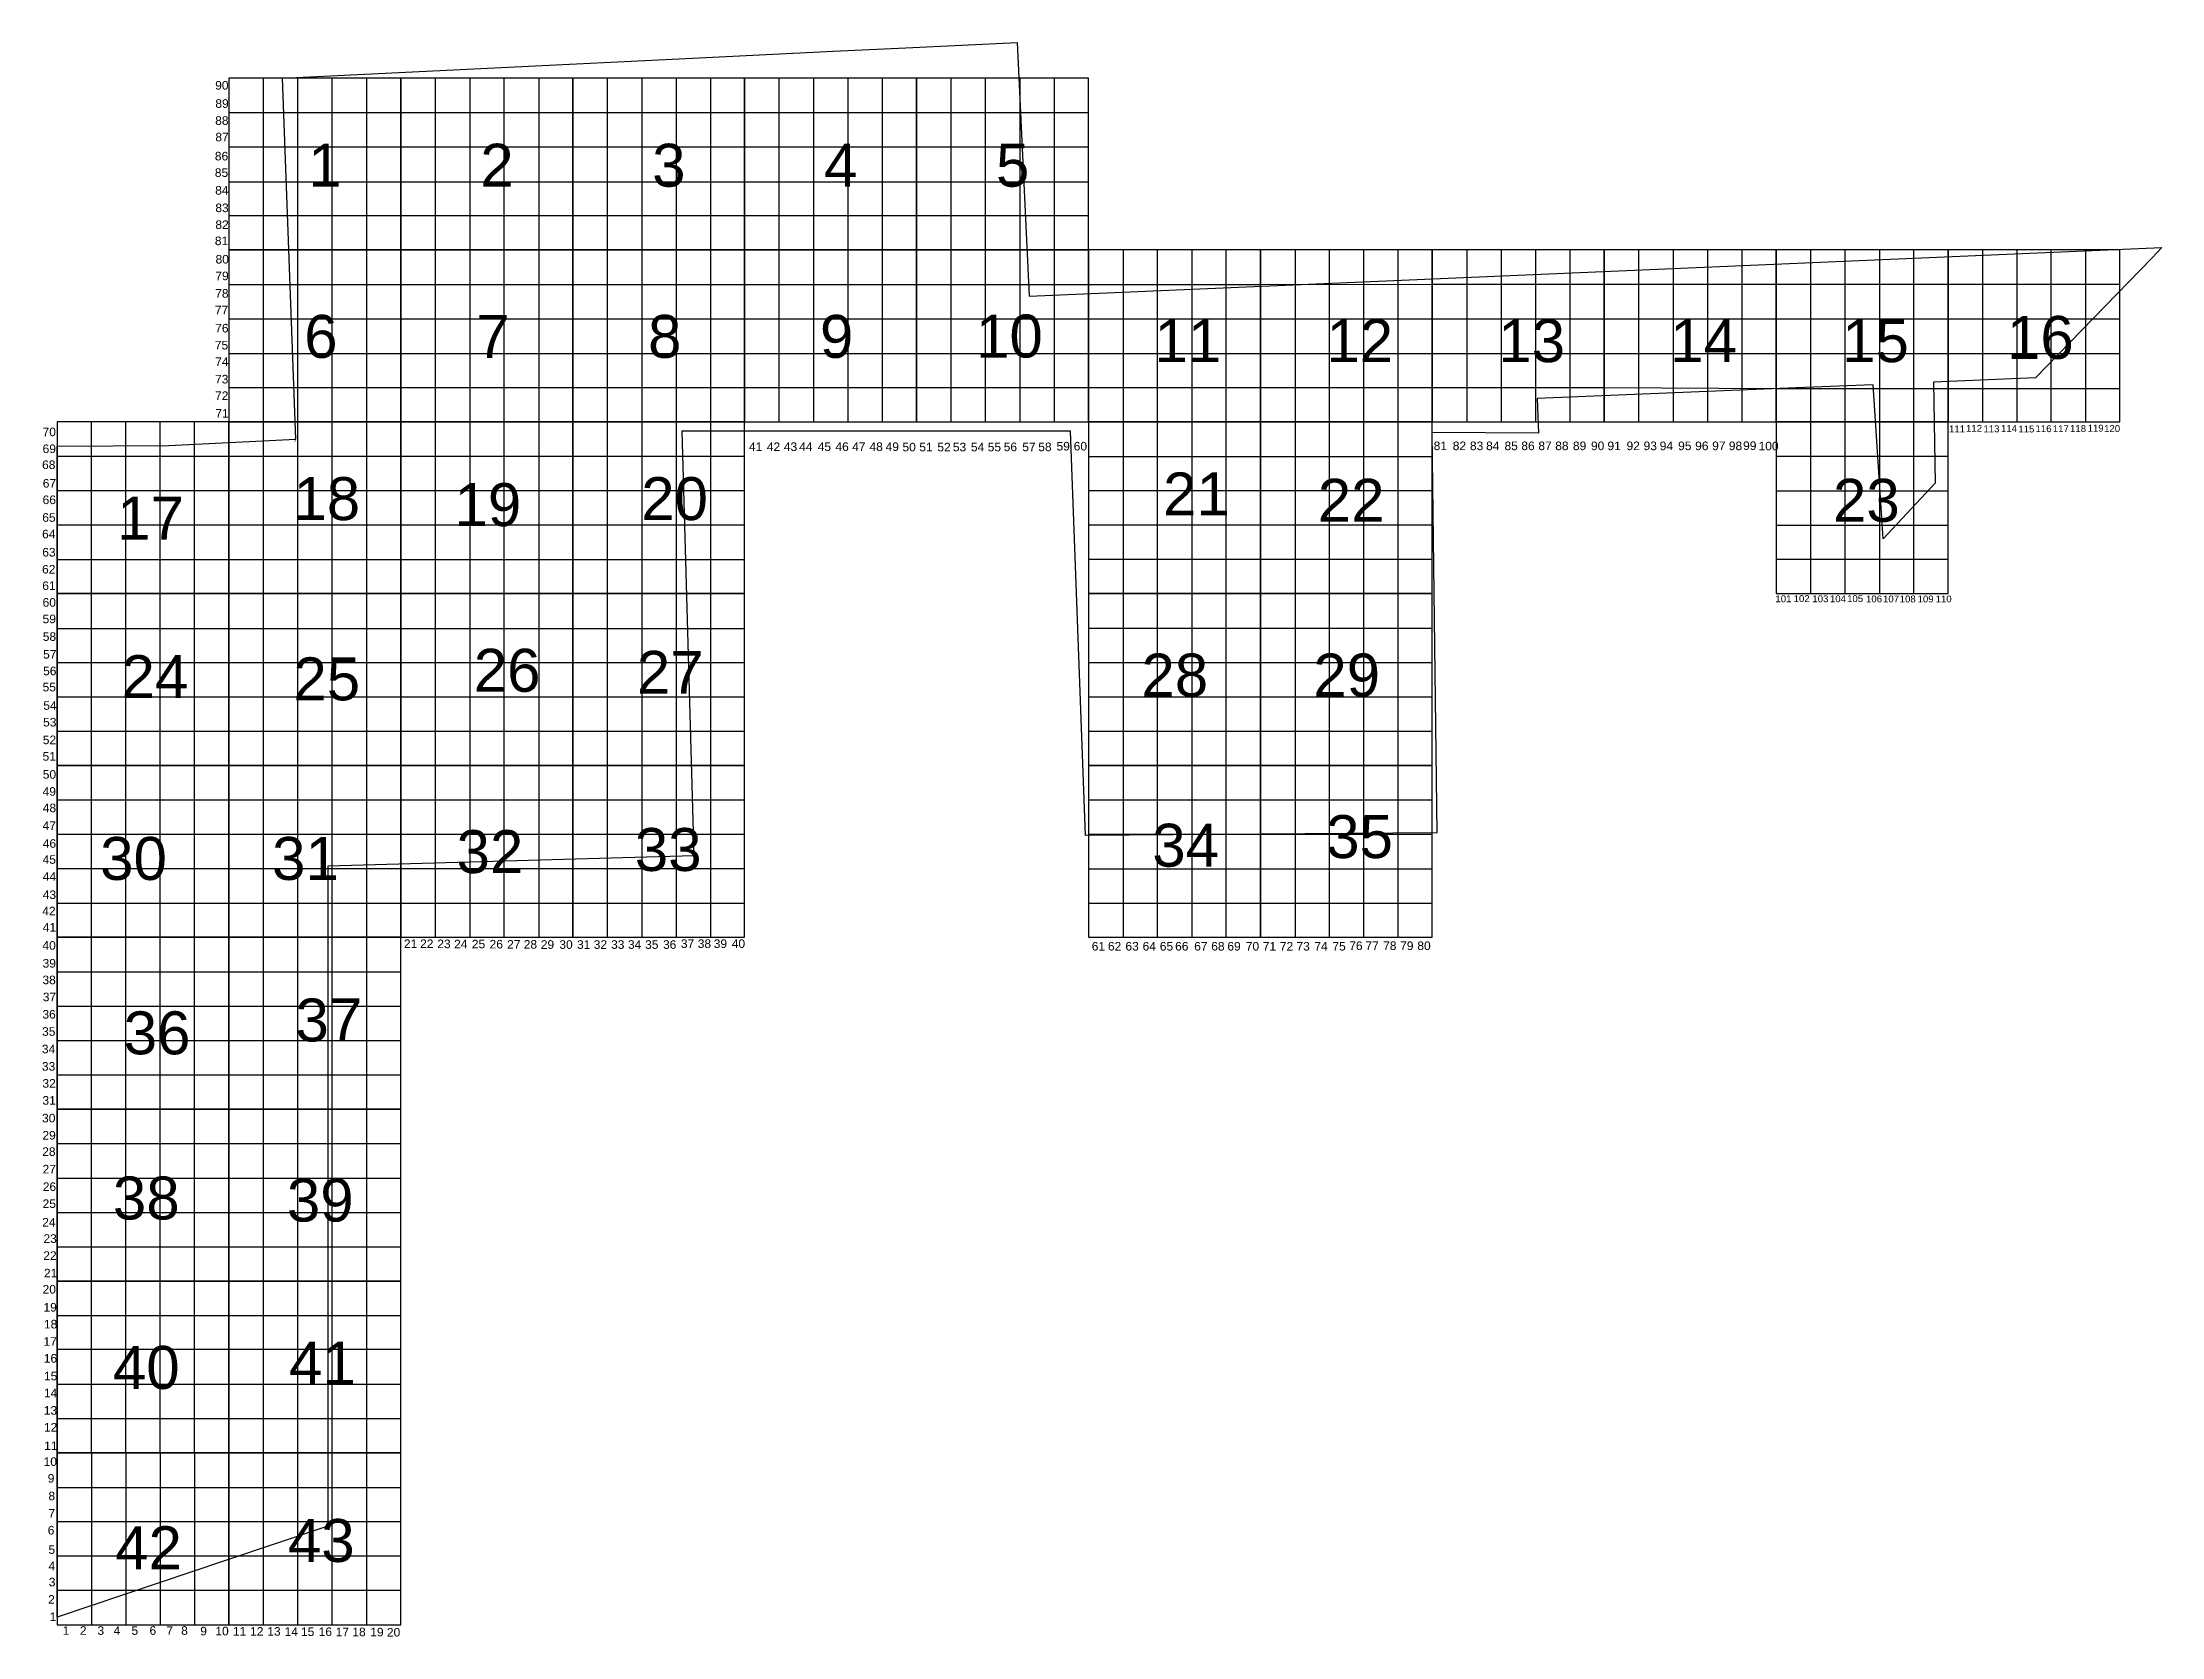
# Model space of a CAD drawing. Header units: millimetres. Extents: x 95068 to 95447, y 630888 to 631017.
# Drawn here: x 95324.1 to 95447.4, y 630924.3 to 631017.1 of the extents above; entities that cross this region are included whole.
import ezdxf
from ezdxf.enums import TextEntityAlignment as Align

# ---------------------------------------------------------------- set-up
doc = ezdxf.new("R2010")
doc.units = ezdxf.units.MM
doc.layers.add('Номер', color=5, linetype='Continuous', true_color=0x0000ff)
doc.layers.add('Сетка квадратов', color=7, linetype='Continuous')
doc.styles.add('ESKD1', font='eskd1.shx', dxfattribs={"oblique": 15, "height": 0.3})
doc.styles.get("Standard").update_dxf_attribs({"font": 'arial.ttf'})

msp = doc.modelspace()

# ---------------------------------------------------------------- texts
at = {"color": 5, "char_height": 2.5, "attachment_point": 1}
for s, insert in [('1', (95339.62, 631011.18)), ('2', (95349.62, 631011.18)), ('3', (95359.62, 631011.18)), ('4', (95369.62, 631011.18)), ('5', (95379.62, 631011.18)), ('6', (95339.38, 631001.22)), ('7', (95349.38, 631001.22)), ('8', (95359.38, 631001.22)), ('9', (95369.38, 631001.22)), ('10', (95378.46, 631001.24)), ('11', (95388.84, 631000.97)), ('12', (95398.84, 631000.97)), ('13', (95408.84, 631000.97)), ('14', (95418.84, 631000.97)), ('15', (95428.84, 631000.97)), ('16', (95438.43, 631001.16)), ('21', (95389.34, 630992.05)), ('18', (95338.75, 630991.78)), ('19', (95348.12, 630991.43)), ('20', (95358.98, 630991.78)), ('22', (95398.34, 630991.68)), ('23', (95428.31, 630991.68)), ('17', (95328.5, 630990.65)), ('24', (95328.75, 630981.42)), ('25', (95338.75, 630981.29)), ('26', (95349.24, 630981.79)), ('27', (95358.73, 630981.67)), ('28', (95388.08, 630981.51)), ('29', (95398.08, 630981.51)), ('32', (95348.24, 630971.24)), ('33', (95358.61, 630971.36)), ('34', (95388.71, 630971.61)), ('35', (95398.83, 630972.11)), ('30', (95327.51, 630970.84)), ('31', (95337.51, 630970.84)), ('37', (95338.87, 630961.44)), ('36', (95328.88, 630960.69)), ('38', (95328.25, 630951.08)), ('39', (95338.37, 630950.96)), ('41', (95338.5, 630941.47)), ('40', (95328.25, 630941.22)), ('42', (95328.38, 630930.73)), ('43', (95338.43, 630931.15))]:
    msp.add_mtext_dynamic_manual_height_columns(s, width=2.3814, gutter_width=12.5, heights=[0], dxfattribs=dict(at, insert=insert))
at = {"layer": 'Номер', "color": 5, "style": 'ESKD1', "oblique": 15}
msp.add_text('1', height=0.3, dxfattribs=at).set_placement((95338.81, 630993.96), align=Align.MIDDLE)
at = {"layer": 'Сетка квадратов', "attachment_point": 1}
for s, width, gutter_width, insert, char_height in [('90', 0.6709, 12.58, (95334.2, 631014.83, 308.78), 0.5), ('89', 0.6709, 12.58, (95334.21, 631013.77, 308.78), 0.5), ('88', 0.6709, 12.58, (95334.2, 631012.78, 308.78), 0.5), ('87', 0.6709, 12.58, (95334.21, 631011.82, 308.78), 0.5), ('86', 0.6709, 12.58, (95334.18, 631010.71, 308.78), 0.5), ('85', 0.6709, 12.58, (95334.18, 631009.75, 308.78), 0.5), ('84', 0.6709, 12.58, (95334.2, 631008.72, 308.78), 0.5), ('83', 0.6709, 12.58, (95334.21, 631007.7, 308.78), 0.5), ('81', 0.6709, 12.58, (95334.18, 631005.78, 308.78), 0.5), ('82', 0.6709, 12.58, (95334.21, 631006.72, 308.78), 0.5), ('80', 0.6709, 12.58, (95334.22, 631004.71, 308.78), 0.5), ('79', 0.6709, 12.58, (95334.21, 631003.74, 308.78), 0.5), ('78', 0.6709, 12.58, (95334.2, 631002.72, 308.78), 0.5), ('77', 0.6709, 12.58, (95334.18, 631001.75, 308.78), 0.5), ('76', 0.6709, 12.58, (95334.2, 631000.7, 308.78), 0.5), ('75', 0.6709, 12.58, (95334.18, 630999.71, 308.78), 0.5), ('74', 0.6709, 12.58, (95334.2, 630998.75, 308.78), 0.5), ('73', 0.6709, 12.58, (95334.19, 630997.73, 308.78), 0.5), ('72', 0.6709, 12.58, (95334.19, 630996.77, 308.78), 0.5), ('71', 0.6709, 12.58, (95334.21, 630995.74, 308.78), 0.5), ('70', 0.6709, 12.58, (95324.16, 630994.66, 308.78), 0.5), ('111', 0.6709, 12.58, (95435.06, 630994.79), 0.4), ('112', 0.6709, 12.58, (95436.05, 630994.82), 0.4), ('113', 0.6709, 12.58, (95437.06, 630994.79), 0.4), ('114', 0.6709, 12.58, (95438.08, 630994.81), 0.4), ('115', 0.6709, 12.58, (95439.09, 630994.78), 0.4), ('116', 0.6709, 12.58, (95440.09, 630994.8), 0.4), ('117', 0.6709, 12.58, (95441.1, 630994.8), 0.4), ('118', 0.6709, 12.58, (95442.1, 630994.81), 0.4), ('119', 0.6709, 12.58, (95443.12, 630994.83), 0.4), ('120', 0.6709, 12.58, (95444.08, 630994.81), 0.4), ('69', 0.6709, 12.58, (95324.16, 630993.68, 308.78), 0.5), ('41', 0.6709, 12.58, (95365.25, 630993.8), 0.5), ('42', 0.6709, 12.58, (95366.29, 630993.8), 0.5), ('43', 0.6709, 12.58, (95367.28, 630993.8), 0.5), ('44', 0.6709, 12.58, (95368.17, 630993.8), 0.5), ('45', 0.6709, 12.58, (95369.25, 630993.8), 0.5), ('46', 0.6709, 12.58, (95370.28, 630993.8), 0.5), ('47', 0.6709, 12.58, (95371.25, 630993.8), 0.5), ('48', 0.6709, 12.58, (95372.26, 630993.8), 0.5), ('49', 0.6709, 12.58, (95373.2, 630993.8), 0.5), ('50', 0.6709, 12.58, (95374.18, 630993.78), 0.5), ('51', 0.6709, 12.58, (95375.16, 630993.78), 0.5), ('52', 0.6709, 12.58, (95376.21, 630993.78), 0.5), ('53', 0.6709, 12.58, (95377.11, 630993.78), 0.5), ('54', 0.6709, 12.58, (95378.16, 630993.78), 0.5), ('55', 0.6709, 12.58, (95379.14, 630993.78), 0.5), ('56', 0.6709, 12.58, (95380.07, 630993.79), 0.5), ('57', 0.6709, 12.58, (95381.15, 630993.79), 0.5), ('58', 0.6709, 12.58, (95382.08, 630993.79), 0.5), ('59', 0.6709, 12.58, (95383.14, 630993.83), 0.5), ('60', 0.6709, 12.58, (95384.14, 630993.83), 0.5), ('81', 0.6709, 12.58, (95405.08, 630993.85), 0.5), ('82', 0.6709, 12.58, (95406.19, 630993.85), 0.5), ('83', 0.6709, 12.58, (95407.19, 630993.85), 0.5), ('84', 0.6709, 12.58, (95408.13, 630993.85), 0.5), ('85', 0.6709, 12.58, (95409.2, 630993.85), 0.5), ('86', 0.6709, 12.58, (95410.18, 630993.85), 0.5), ('87', 0.6709, 12.58, (95411.17, 630993.85), 0.5), ('88', 0.6709, 12.58, (95412.15, 630993.85), 0.5), ('89', 0.6709, 12.58, (95413.18, 630993.85), 0.5), ('90', 0.6709, 12.58, (95414.23, 630993.85), 0.5), ('91', 0.6709, 12.58, (95415.19, 630993.85), 0.5), ('92', 0.6709, 12.58, (95416.3, 630993.85), 0.5), ('93', 0.6709, 12.58, (95417.29, 630993.85), 0.5), ('94', 0.6709, 12.58, (95418.23, 630993.85), 0.5), ('95', 0.6709, 12.58, (95419.3, 630993.85), 0.5), ('96', 0.6709, 12.58, (95420.29, 630993.85), 0.5), ('97', 0.6709, 12.58, (95421.28, 630993.85), 0.5), ('98', 0.6709, 12.58, (95422.25, 630993.85), 0.5), ('99', 0.6709, 12.58, (95423.08, 630993.86), 0.5), ('100', 0.6709, 12.58, (95423.98, 630993.84), 0.5), ('68', 0.6709, 12.58, (95324.13, 630992.75, 308.78), 0.5), ('67', 0.6709, 12.58, (95324.17, 630991.67, 308.78), 0.5), ('65', 0.6709, 12.58, (95324.14, 630989.68, 308.78), 0.5), ('66', 0.6709, 12.58, (95324.16, 630990.71, 308.78), 0.5), ('64', 0.6709, 12.58, (95324.13, 630988.72, 308.78), 0.5), ('63', 0.6709, 12.58, (95324.14, 630987.66, 308.78), 0.5), ('62', 0.6709, 12.58, (95324.13, 630986.67, 308.78), 0.5), ('61', 0.6709, 12.58, (95324.14, 630985.71, 308.78), 0.5), ('60', 0.6709, 12.58, (95324.16, 630984.74, 308.78), 0.5), ('101', 0.6709, 12.58, (95424.96, 630984.9), 0.4), ('102', 0.6709, 12.58, (95426.02, 630984.91), 0.4), ('103', 0.6709, 12.58, (95427.11, 630984.9), 0.4), ('104', 0.6709, 12.58, (95428.13, 630984.9), 0.4), ('105', 0.6709, 12.58, (95429.13, 630984.91), 0.4), ('106', 0.6709, 12.58, (95430.23, 630984.89), 0.4), ('107', 0.6709, 12.58, (95431.22, 630984.89), 0.4), ('108', 0.6709, 12.58, (95432.19, 630984.89), 0.4), ('109', 0.6709, 12.58, (95433.23, 630984.89), 0.4), ('110', 0.6709, 12.58, (95434.28, 630984.89), 0.4), ('59', 0.6709, 12.58, (95324.16, 630983.78, 308.78), 0.5), ('58', 0.6709, 12.58, (95324.17, 630982.75, 308.78), 0.5), ('57', 0.6709, 12.58, (95324.19, 630981.72, 308.78), 0.5), ('55', 0.6709, 12.58, (95324.16, 630979.81, 308.78), 0.5), ('56', 0.6709, 12.58, (95324.19, 630980.75, 308.78), 0.5), ('54', 0.6709, 12.58, (95324.2, 630978.74, 308.78), 0.5), ('53', 0.6709, 12.58, (95324.19, 630977.77, 308.78), 0.5), ('52', 0.6709, 12.58, (95324.17, 630976.74, 308.78), 0.5), ('51', 0.6709, 12.58, (95324.16, 630975.78, 308.78), 0.5), ('50', 0.6709, 12.58, (95324.17, 630974.73, 308.78), 0.5), ('49', 0.6709, 12.58, (95324.16, 630973.74, 308.78), 0.5), ('48', 0.6709, 12.58, (95324.17, 630972.78, 308.78), 0.5), ('47', 0.6709, 12.58, (95324.16, 630971.75, 308.78), 0.5), ('46', 0.6709, 12.58, (95324.17, 630970.71, 308.78), 0.5), ('45', 0.6709, 12.58, (95324.16, 630969.78, 308.78), 0.5), ('44', 0.6709, 12.58, (95324.17, 630968.79, 308.78), 0.5), ('43', 0.6709, 12.58, (95324.17, 630967.73, 308.78), 0.5), ('42', 0.6709, 12.58, (95324.14, 630966.78, 308.78), 0.5), ('41', 0.6709, 12.58, (95324.17, 630965.83, 308.78), 0.5), ('21', 0.6709, 12.58, (95345.18, 630964.88), 0.5), ('22', 0.6709, 12.58, (95346.12, 630964.88), 0.5), ('23', 0.6709, 12.58, (95347.12, 630964.87), 0.5), ('24', 0.6709, 12.58, (95348.1, 630964.86), 0.5), ('25', 0.6709, 12.58, (95349.13, 630964.86), 0.5), ('37', 0.6709, 12.58, (95361.29, 630964.88), 0.5), ('38', 0.6709, 12.58, (95362.27, 630964.88), 0.5), ('39', 0.6709, 12.58, (95363.2, 630964.88), 0.5), ('40', 0.6709, 12.58, (95364.25, 630964.88), 0.5), ('40', 0.6709, 12.58, (95324.15, 630964.78, 308.78), 0.5), ('39', 0.6709, 12.58, (95324.16, 630963.74, 308.78), 0.5), ('26', 0.6709, 12.58, (95350.16, 630964.85), 0.5), ('27', 0.6709, 12.58, (95351.18, 630964.84), 0.5), ('28', 0.6709, 12.58, (95352.15, 630964.84), 0.5), ('29', 0.6709, 12.58, (95353.14, 630964.83), 0.5), ('30', 0.6709, 12.58, (95354.22, 630964.83), 0.5), ('31', 0.6709, 12.58, (95355.25, 630964.83), 0.5), ('32', 0.6709, 12.58, (95356.22, 630964.83), 0.5), ('33', 0.6709, 12.58, (95357.23, 630964.83), 0.5), ('34', 0.6709, 12.58, (95358.21, 630964.83), 0.5), ('35', 0.6709, 12.58, (95359.21, 630964.83), 0.5), ('36', 0.6709, 12.58, (95360.25, 630964.83), 0.5), ('61', 0.6709, 12.58, (95385.19, 630964.73), 0.5), ('62', 0.6709, 12.58, (95386.13, 630964.73), 0.5), ('63', 0.6709, 12.58, (95387.15, 630964.73), 0.5), ('64', 0.6709, 12.58, (95388.15, 630964.73), 0.5), ('65', 0.6709, 12.58, (95389.15, 630964.73), 0.5), ('66', 0.6709, 12.58, (95390.04, 630964.73), 0.5), ('67', 0.6709, 12.58, (95391.15, 630964.73), 0.5), ('68', 0.6709, 12.58, (95392.14, 630964.73), 0.5), ('69', 0.6709, 12.58, (95393.08, 630964.73), 0.5), ('70', 0.6709, 12.58, (95394.15, 630964.73), 0.5), ('71', 0.6709, 12.58, (95395.14, 630964.73), 0.5), ('72', 0.6709, 12.58, (95396.13, 630964.73), 0.5), ('73', 0.6709, 12.58, (95397.1, 630964.73), 0.5), ('74', 0.6709, 12.58, (95398.14, 630964.73), 0.5), ('75', 0.6709, 12.58, (95399.19, 630964.73), 0.5), ('76', 0.6709, 12.58, (95400.17, 630964.76), 0.5), ('77', 0.6709, 12.58, (95401.11, 630964.76), 0.5), ('78', 0.6709, 12.58, (95402.14, 630964.76), 0.5), ('79', 0.6709, 12.58, (95403.13, 630964.76), 0.5), ('80', 0.6709, 12.58, (95404.13, 630964.76), 0.5), ('38', 0.6709, 12.58, (95324.15, 630962.77, 308.78), 0.5), ('37', 0.6709, 12.58, (95324.17, 630961.78, 308.78), 0.5), ('36', 0.6709, 12.58, (95324.15, 630960.77, 308.78), 0.5), ('34', 0.6709, 12.58, (95324.12, 630958.75, 308.78), 0.5), ('35', 0.6709, 12.58, (95324.13, 630959.77, 308.78), 0.5), ('33', 0.6709, 12.58, (95324.12, 630957.74, 308.78), 0.5), ('32', 0.6709, 12.58, (95324.15, 630956.75, 308.78), 0.5), ('31', 0.6709, 12.58, (95324.15, 630955.76, 308.78), 0.5), ('30', 0.5, 15.09, (95324.13, 630954.73), 0.5), ('29', 0.5, 15.09, (95324.15, 630953.73), 0.5), ('28', 0.5379, 15.09, (95324.14, 630952.78), 0.5), ('27', 0.501, 15.09, (95324.16, 630951.76), 0.5), ('26', 0.608, 15.09, (95324.17, 630950.74), 0.5), ('25', 0.6719, 15.09, (95324.16, 630949.75), 0.5), ('24', 0.7339, 15.09, (95324.14, 630948.67), 0.5), ('23', 0.5235, 15.09, (95324.21, 630947.72), 0.5), ('22', 0.5563, 15.09, (95324.2, 630946.73), 0.5), ('21', 0.5679, 15.09, (95324.24, 630945.71), 0.5), ('20', 0.604, 15.09, (95324.16, 630944.77), 0.5), ('19', 0.6475, 15.09, (95324.21, 630943.72), 0.5), ('18', 0.5914, 15.09, (95324.24, 630942.74), 0.5), ('17', 0.6281, 15.09, (95324.21, 630941.73), 0.5), ('16', 0.61, 15.09, (95324.23, 630940.75), 0.5), ('15', 0.61, 15.09, (95324.24, 630939.72), 0.5), ('14', 0.6461, 15.09, (95324.24, 630938.74), 0.5), ('13', 0.6266, 15.09, (95324.23, 630937.72), 0.5), ('12', 0.6262, 15.09, (95324.24, 630936.74), 0.5), ('11', 0.6372, 15.09, (95324.25, 630935.66), 0.5), ('10', 0.6402, 15.09, (95324.22, 630934.74), 0.5), ('9', 0.6227, 15.09, (95324.46, 630933.77), 0.5), ('8', 0.5918, 15.09, (95324.5, 630932.74), 0.5), ('7', 0.7222, 15.09, (95324.5, 630931.73), 0.5), ('6', 0.7538, 15.09, (95324.46, 630930.75), 0.5), ('5', 0.6582, 15.09, (95324.5, 630929.62), 0.5), ('4', 0.5204, 15.09, (95324.5, 630928.67), 0.5), ('2', 0.5938, 15.09, (95324.48, 630926.72), 0.5), ('3', 0.7111, 15.09, (95324.52, 630927.73), 0.5), ('1', 0.6598, 15.09, (95324.57, 630925.71), 0.5), ('1', 0.8044, 15.09, (95325.33, 630924.91), 0.5), ('2', 0.8044, 15.09, (95326.33, 630924.91), 0.5), ('3', 0.8044, 15.09, (95327.35, 630924.91), 0.5), ('4', 0.8044, 15.09, (95328.29, 630924.91), 0.5), ('5', 0.8044, 15.09, (95329.33, 630924.91), 0.5), ('6', 0.8044, 15.09, (95330.38, 630924.91), 0.5), ('7', 0.8044, 15.09, (95331.36, 630924.91), 0.5), ('8', 0.8044, 15.09, (95332.22, 630924.91), 0.5), ('9', 0.6709, 12.58, (95333.33, 630924.88), 0.5), ('10', 0.6709, 12.58, (95334.21, 630924.88), 0.5), ('11', 0.6709, 12.58, (95335.23, 630924.87), 0.5), ('12', 0.6709, 12.58, (95336.23, 630924.86), 0.5), ('13', 0.6709, 12.58, (95337.23, 630924.86), 0.5), ('14', 0.6709, 12.58, (95338.24, 630924.85), 0.5), ('15', 0.6709, 12.58, (95339.19, 630924.84), 0.5), ('16', 0.6709, 12.58, (95340.22, 630924.84), 0.5), ('17', 0.6709, 12.58, (95341.21, 630924.83), 0.5), ('18', 0.6709, 12.58, (95342.18, 630924.83), 0.5), ('19', 0.6709, 12.58, (95343.22, 630924.82), 0.5), ('20', 0.6709, 12.58, (95344.19, 630924.81), 0.5)]:
    msp.add_mtext_dynamic_manual_height_columns(s, width=width, gutter_width=gutter_width, heights=[0], dxfattribs=dict(at, insert=insert, char_height=char_height))

# ---------------------------------------------------------------- linework, layer by layer
at = {"color": 1}
for p, q in [((95337, 631015), (95337, 631005)), ((95338.99, 631015), (95338.99, 631005)), ((95340.99, 631015), (95340.99, 631005)), ((95343.01, 631015), (95343.01, 631005)), ((95347, 631015), (95347, 631005)), ((95349.01, 631015), (95349.01, 631005)), ((95351, 631015), (95351, 631005)), ((95353.03, 631015), (95353.03, 631005)), ((95357, 631015), (95357, 631005)), ((95359.01, 631015), (95359.01, 631005)), ((95361.01, 631015), (95361.01, 631005)), ((95363.02, 631015), (95363.02, 631005)), ((95366.99, 631015), (95366.99, 631005)), ((95369.01, 631015), (95369.01, 631005)), ((95371, 631015), (95371, 631005)), ((95373, 631015), (95373, 631005)), ((95377, 631015), (95377, 631005)), ((95378.99, 631015), (95378.99, 631005)), ((95381, 631015), (95381, 631005)), ((95383.01, 631015), (95383.01, 631005)), ((95335, 631012.99), (95345, 631012.99)), ((95345, 631012.99), (95355, 631012.99)), ((95355, 631012.99), (95365, 631012.99)), ((95365, 631012.99), (95375, 631012.99)), ((95375, 631012.99), (95385, 631012.99)), ((95335, 631011), (95345, 631011)), ((95345, 631011), (95355, 631011)), ((95355, 631011), (95365, 631011)), ((95365, 631011), (95375, 631011)), ((95375, 631011), (95385, 631011)), ((95335, 631008.97), (95345, 631008.97)), ((95345, 631008.97), (95355, 631008.97)), ((95355, 631008.97), (95365, 631008.97)), ((95365, 631008.97), (95375, 631008.97)), ((95375, 631008.97), (95385, 631008.97)), ((95335, 631007), (95345, 631007)), ((95345, 631007), (95355, 631007)), ((95355, 631007), (95365, 631007)), ((95365, 631007), (95375, 631007)), ((95375, 631007), (95385, 631007)), ((95337, 631005), (95337, 630995)), ((95338.99, 631005), (95338.99, 630995)), ((95340.99, 631005), (95340.99, 630995)), ((95343.01, 631005), (95343.01, 630995)), ((95347, 631005), (95347, 630995)), ((95349.01, 631005), (95349.01, 630995)), ((95351, 631005), (95351, 630995)), ((95353.03, 631005), (95353.03, 630995)), ((95357, 631005), (95357, 630995)), ((95359.01, 631005), (95359.01, 630995)), ((95361.01, 631005), (95361.01, 630995)), ((95363.02, 631005), (95363.02, 630995)), ((95366.99, 631005), (95366.99, 630995)), ((95369.01, 631005), (95369.01, 630995)), ((95371, 631005), (95371, 630995)), ((95373, 631005), (95373, 630995)), ((95377, 631005), (95377, 630995)), ((95378.99, 631005), (95378.99, 630995)), ((95381, 631005), (95381, 630995)), ((95383.01, 631005), (95383.01, 630995)), ((95387.01, 631005), (95387.01, 630995)), ((95389, 631005), (95389, 630995)), ((95391.01, 631005), (95391.01, 630995)), ((95393, 631005), (95393, 630995)), ((95397.03, 631005), (95397.03, 630995)), ((95399, 631005), (95399, 630995)), ((95401, 631005), (95401, 630995)), ((95402.99, 631005), (95402.99, 630995)), ((95407, 631005), (95407, 630995)), ((95409, 631005), (95409, 630995)), ((95411, 631005), (95411, 630995)), ((95413.01, 631005), (95413.01, 630995)), ((95417, 631005), (95417, 630995)), ((95419.01, 631005), (95419.01, 630995)), ((95421, 631005), (95421, 630995)), ((95423, 631005), (95423, 630995)), ((95427.01, 631005), (95427.01, 630995)), ((95429, 631005), (95429, 630995)), ((95431.01, 631005), (95431.01, 630995)), ((95433, 631005), (95433, 630995)), ((95437, 631005), (95437, 630995)), ((95439, 631005), (95439, 630995)), ((95440.99, 631005), (95440.99, 630995)), ((95443, 631005), (95443, 630995)), ((95335, 631002.99), (95345, 631002.99)), ((95345, 631002.99), (95355, 631002.99)), ((95355, 631002.99), (95365, 631002.99)), ((95365, 631002.99), (95375, 631002.99)), ((95375, 631002.99), (95385, 631002.99)), ((95385, 631002.99), (95395, 631002.99)), ((95395, 631002.99), (95405, 631003)), ((95405, 631003), (95415, 631003)), ((95415, 631003), (95425, 631003)), ((95425, 631003), (95435, 631003)), ((95435, 631003), (95445, 631003)), ((95335, 631001), (95345, 631001)), ((95345, 631001), (95355, 631001)), ((95355, 631001), (95365, 631001)), ((95365, 631001), (95375, 631001)), ((95375, 631001), (95385, 631001)), ((95385, 631001), (95395, 631001)), ((95395, 631001), (95405, 631001)), ((95405, 631001), (95415, 631001)), ((95415, 631001), (95425, 631001)), ((95425, 631001), (95435, 631001)), ((95435, 631001), (95445, 631001)), ((95335, 630998.98), (95345, 630998.98)), ((95345, 630998.98), (95355, 630998.98)), ((95355, 630998.98), (95365, 630998.98)), ((95365, 630998.98), (95375, 630998.98)), ((95375, 630998.98), (95385, 630998.98)), ((95385, 630998.98), (95395, 630998.98)), ((95395, 630998.98), (95405, 630998.98)), ((95405, 630998.98), (95415, 630998.98)), ((95415, 630998.98), (95425, 630998.98)), ((95425, 630998.98), (95435, 630998.98)), ((95435, 630998.98), (95445, 630998.98)), ((95335, 630997), (95345, 630997)), ((95345, 630997), (95355, 630997)), ((95355, 630997), (95365, 630997)), ((95365, 630997), (95375, 630997)), ((95375, 630997), (95385, 630997)), ((95385, 630997), (95395, 630997)), ((95395, 630997), (95405, 630997)), ((95405, 630997), (95415, 630997)), ((95415, 630997), (95425, 630996.93)), ((95425, 630996.93), (95435, 630996.93)), ((95435, 630996.93), (95445, 630996.93)), ((95327, 630985), (95327, 630995)), ((95329, 630985), (95329, 630995)), ((95331, 630985), (95331, 630995)), ((95333, 630985), (95333, 630995)), ((95337, 630995), (95337, 630985)), ((95338.99, 630995), (95338.99, 630985)), ((95340.99, 630995), (95340.99, 630985)), ((95343.01, 630995), (95343.01, 630985)), ((95347, 630995), (95347, 630985)), ((95349.01, 630995), (95349.01, 630985)), ((95351, 630995), (95351, 630985)), ((95353.03, 630995), (95353.03, 630985)), ((95357, 630995), (95357, 630985)), ((95359.01, 630995), (95359.01, 630985)), ((95361.01, 630995), (95361.01, 630985)), ((95363.02, 630995), (95363.02, 630985)), ((95387.01, 630995), (95387.01, 630985)), ((95389, 630995), (95389, 630985)), ((95391.01, 630995), (95391.01, 630985)), ((95393, 630995), (95393, 630985)), ((95397.03, 630995), (95397.03, 630985)), ((95399, 630995), (95399, 630985)), ((95401, 630995), (95401, 630985)), ((95402.99, 630995), (95402.99, 630985)), ((95427.01, 630995), (95427.01, 630985)), ((95429, 630995), (95429, 630985)), ((95431.01, 630995), (95431.01, 630985)), ((95433, 630995), (95433, 630985)), ((95325, 630993), (95335, 630993)), ((95335, 630993), (95345, 630993)), ((95345, 630993), (95355, 630993)), ((95355, 630993), (95365, 630993)), ((95385, 630992.98), (95395, 630992.98)), ((95395, 630992.98), (95405, 630992.98)), ((95425, 630993), (95435, 630993)), ((95325, 630991), (95335, 630991)), ((95335, 630991), (95345, 630991)), ((95345, 630991), (95355, 630991)), ((95355, 630991), (95365, 630991)), ((95385, 630991), (95395, 630991)), ((95395, 630991), (95405, 630991)), ((95425, 630990.99), (95435, 630990.99)), ((95325, 630989), (95335, 630989)), ((95335, 630989), (95345, 630989)), ((95345, 630989), (95355, 630989)), ((95355, 630989), (95365, 630989)), ((95385, 630989), (95395, 630989)), ((95395, 630989), (95405, 630989)), ((95425, 630988.99), (95435, 630988.99)), ((95325, 630986.99), (95335, 630986.99)), ((95335, 630986.99), (95345, 630986.99)), ((95345, 630986.99), (95355, 630986.99)), ((95355, 630986.99), (95365, 630986.99)), ((95385, 630987), (95395, 630987)), ((95395, 630987), (95405, 630987)), ((95425, 630987), (95435, 630987)), ((95327, 630975), (95327, 630985)), ((95329, 630975), (95329, 630985)), ((95331, 630975), (95331, 630985)), ((95333, 630975), (95333, 630985)), ((95337, 630985), (95337, 630975)), ((95338.99, 630985), (95338.99, 630975)), ((95340.99, 630985), (95340.99, 630975)), ((95343.01, 630985), (95343.01, 630975)), ((95347, 630985), (95347, 630975)), ((95349.01, 630985), (95349.01, 630975)), ((95351, 630985), (95351, 630975)), ((95353.03, 630985), (95353.03, 630975)), ((95357, 630985), (95357, 630975)), ((95359.01, 630985), (95359.01, 630975)), ((95361.01, 630985), (95361.01, 630975)), ((95363.02, 630985), (95363.02, 630975)), ((95387.01, 630985), (95387.01, 630975)), ((95389, 630985), (95389, 630975)), ((95391.01, 630985), (95391.01, 630975)), ((95393, 630985), (95393, 630975)), ((95397.03, 630985), (95397.03, 630975)), ((95399, 630985), (95399, 630975)), ((95401, 630985), (95401, 630975)), ((95402.99, 630985), (95402.99, 630975)), ((95325, 630982.98), (95335, 630982.98)), ((95335, 630982.98), (95345, 630982.98)), ((95345, 630982.98), (95355, 630982.98)), ((95355, 630982.98), (95365, 630982.98)), ((95385, 630983), (95395, 630983)), ((95395, 630983), (95405, 630983)), ((95325, 630981), (95335, 630981)), ((95335, 630981), (95345, 630981)), ((95345, 630981), (95355, 630981)), ((95355, 630981), (95365, 630981)), ((95385, 630980.99), (95395, 630980.99)), ((95395, 630980.99), (95405, 630980.99)), ((95325, 630979), (95335, 630979)), ((95335, 630979), (95345, 630979)), ((95345, 630979), (95355, 630979)), ((95355, 630979), (95365, 630979)), ((95385, 630979), (95395, 630979)), ((95395, 630979), (95405, 630979)), ((95325, 630976.99), (95335, 630976.99)), ((95335, 630976.99), (95345, 630976.99)), ((95345, 630976.99), (95355, 630976.99)), ((95355, 630976.99), (95365, 630976.99)), ((95385, 630977), (95395, 630977)), ((95395, 630977), (95405, 630977)), ((95327, 630965), (95327, 630975)), ((95329, 630965), (95329, 630975)), ((95331, 630965), (95331, 630975)), ((95333, 630965), (95333, 630975)), ((95337, 630975), (95337, 630965)), ((95338.99, 630975), (95338.99, 630965)), ((95340.99, 630975), (95340.99, 630965)), ((95343.01, 630975), (95343.01, 630965)), ((95347, 630975), (95347, 630965)), ((95349.01, 630975), (95349.01, 630965)), ((95351, 630975), (95351, 630965)), ((95353.03, 630975), (95353.03, 630965)), ((95357, 630975), (95357, 630965)), ((95359.01, 630975), (95359.01, 630965)), ((95361.01, 630975), (95361.01, 630965)), ((95363.02, 630975), (95363.02, 630965)), ((95387.01, 630975), (95387.01, 630965)), ((95389, 630975), (95389, 630965)), ((95391.01, 630975), (95391.01, 630965)), ((95393, 630975), (95393, 630965)), ((95397.03, 630975), (95397.03, 630965)), ((95399, 630975), (95399, 630965)), ((95401, 630975), (95401, 630965)), ((95402.99, 630975), (95402.99, 630965)), ((95325, 630973.01), (95335, 630973.01)), ((95335, 630973.01), (95345, 630973.01)), ((95345, 630973.01), (95355, 630973.01)), ((95355, 630973.01), (95365, 630973.01)), ((95385, 630973), (95395, 630973)), ((95395, 630973), (95405, 630973)), ((95325, 630971), (95335, 630971)), ((95335, 630971), (95345, 630971)), ((95345, 630971), (95355, 630971)), ((95355, 630971), (95365, 630971)), ((95385, 630971), (95395, 630971)), ((95395, 630971), (95405, 630971)), ((95325, 630969), (95335, 630969)), ((95335, 630969), (95345, 630969)), ((95345, 630969), (95355, 630969)), ((95355, 630969), (95365, 630969)), ((95385, 630968.99), (95395, 630968.99)), ((95395, 630968.99), (95405, 630968.99)), ((95325, 630966.98), (95335, 630966.98)), ((95335, 630966.98), (95345, 630966.98)), ((95345, 630966.98), (95355, 630966.98)), ((95355, 630966.98), (95365, 630966.98)), ((95385, 630966.99), (95395, 630966.99)), ((95395, 630966.99), (95405, 630966.99)), ((95327, 630955), (95327, 630965)), ((95329, 630955), (95329, 630965)), ((95331, 630955), (95331, 630965)), ((95333, 630955), (95333, 630965)), ((95337, 630965), (95337, 630955)), ((95338.99, 630965), (95338.99, 630955)), ((95340.99, 630965), (95340.99, 630955)), ((95343.01, 630965), (95343.01, 630955)), ((95325, 630962.99), (95335, 630962.99)), ((95335, 630962.99), (95345, 630962.99)), ((95325, 630961), (95335, 630961)), ((95335, 630961), (95345, 630961)), ((95325, 630958.99), (95335, 630958.99)), ((95335, 630958.99), (95345, 630958.99)), ((95325, 630956.99), (95335, 630956.99)), ((95335, 630956.99), (95345, 630956.99)), ((95327, 630945), (95327, 630955)), ((95329, 630945), (95329, 630955)), ((95331, 630945), (95331, 630955)), ((95333, 630945), (95333, 630955)), ((95337, 630955), (95337, 630945)), ((95338.99, 630955), (95338.99, 630945)), ((95340.99, 630955), (95340.99, 630945)), ((95343.01, 630955), (95343.01, 630945)), ((95325, 630953), (95335, 630953)), ((95335, 630953), (95345, 630953)), ((95325, 630950.98), (95335, 630950.98)), ((95335, 630950.98), (95345, 630950.98)), ((95325, 630948.99), (95335, 630948.99)), ((95335, 630948.99), (95345, 630948.99)), ((95325, 630946.99), (95335, 630946.99)), ((95335, 630946.99), (95345, 630946.99)), ((95327, 630935), (95327, 630945)), ((95329, 630935), (95329, 630945)), ((95331, 630935), (95331, 630945)), ((95333, 630935), (95333, 630945)), ((95337, 630945), (95337, 630935)), ((95338.99, 630945), (95338.99, 630935)), ((95340.99, 630945), (95340.99, 630935)), ((95343.01, 630945), (95343.01, 630935)), ((95325, 630943), (95335, 630943)), ((95335, 630943), (95345, 630943)), ((95325, 630941.04), (95335, 630941.04)), ((95335, 630941.04), (95345, 630941.04)), ((95325, 630939), (95335, 630939)), ((95335, 630939), (95345, 630939)), ((95325, 630936.99), (95335, 630936.99)), ((95335, 630936.99), (95345, 630936.99)), ((95327, 630935), (95327, 630925)), ((95329, 630935), (95329, 630925)), ((95331, 630935), (95331, 630925)), ((95333, 630935), (95333, 630925)), ((95337, 630935), (95337, 630925)), ((95338.99, 630935), (95338.99, 630925)), ((95340.99, 630935), (95340.99, 630925)), ((95343.01, 630935), (95343.01, 630925)), ((95325, 630932.99), (95335, 630932.99)), ((95335, 630932.99), (95345, 630932.99)), ((95325, 630931), (95335, 630931)), ((95335, 630931), (95345, 630931)), ((95325, 630929), (95335, 630929)), ((95335, 630929), (95345, 630929)), ((95325, 630927), (95335, 630927.01)), ((95335, 630927.01), (95345, 630927.01))]:
    msp.add_line(p, q, dxfattribs=at)
at = {"color": 3}
msp.add_lwpolyline([(95334.8, 630928.73), (95334.8, 630928.73), (95334.8, 630928.73), (95325, 630925.44), (95325, 630932.64), (95325, 630952.64), (95325, 630957.64), (95325, 630993.58), (95325, 630993.58), (95331.5, 630993.63), (95338.89, 630993.99), (95338.11, 631015), (95355.22, 631015.83), (95361.58, 631016.14), (95370.15, 631016.56), (95374.38, 631016.76), (95380.86, 631017.08), (95381.55, 631002.31), (95447.43, 631005.14), (95446.85, 631004.53), (95440.09, 630997.55), (95434.16, 630997.3), (95434.26, 630991.43), (95431.22, 630988.18), (95430.64, 630997.16), (95426.18, 630996.98), (95411.11, 630996.36), (95411.18, 630994.34), (95404.98, 630994.38), (95405.27, 630971.09), (95384.82, 630970.93), (95383.95, 630994.46), (95383.95, 630994.46), (95361.35, 630994.46), (95362.04, 630969.75), (95340.76, 630969.15), (95340.76, 630930.73), (95334.8, 630928.73)], dxfattribs=at)
at = {"color": 5}
for points in [[(95335, 631005), (95345, 631005), (95345, 631015), (95335, 631015)], [(95345, 631005), (95355, 631005), (95355, 631015), (95345, 631015)], [(95355, 631005), (95365, 631005), (95365, 631015), (95355, 631015)], [(95365, 631005), (95375, 631005), (95375, 631015), (95365, 631015)], [(95375, 631005), (95385, 631005), (95385, 631015), (95375, 631015)], [(95335, 630995), (95345, 630995), (95345, 631005), (95335, 631005)], [(95345, 630995), (95355, 630995), (95355, 631005), (95345, 631005)], [(95355, 630995), (95365, 630995), (95365, 631005), (95355, 631005)], [(95365, 630995), (95375, 630995), (95375, 631005), (95365, 631005)], [(95375, 630995), (95385, 630995), (95385, 631005), (95375, 631005)], [(95385, 630995), (95395, 630995), (95395, 631005), (95385, 631005)], [(95395, 630995), (95405, 630995), (95405, 631005), (95395, 631005)], [(95405, 630995), (95415, 630995), (95415, 631005), (95405, 631005)], [(95415, 630995), (95425, 630995), (95425, 631005), (95415, 631005)], [(95425, 630995), (95435, 630995), (95435, 631005), (95425, 631005)], [(95435, 630995), (95445, 630995), (95445, 631005), (95435, 631005)], [(95325, 630985), (95335, 630985), (95335, 630995), (95325, 630995)], [(95335, 630985), (95345, 630985), (95345, 630995), (95335, 630995)], [(95345, 630985), (95355, 630985), (95355, 630995), (95345, 630995)], [(95355, 630985), (95365, 630985), (95365, 630995), (95355, 630995)], [(95385, 630985), (95395, 630985), (95395, 630995), (95385, 630995)], [(95395, 630985), (95405, 630985), (95405, 630995), (95395, 630995)], [(95425, 630985), (95435, 630985), (95435, 630995), (95425, 630995)], [(95325, 630975), (95335, 630975), (95335, 630985), (95325, 630985)], [(95335, 630975), (95345, 630975), (95345, 630985), (95335, 630985)], [(95345, 630975), (95355, 630975), (95355, 630985), (95345, 630985)], [(95355, 630975), (95365, 630975), (95365, 630985), (95355, 630985)], [(95385, 630975), (95395, 630975), (95395, 630985), (95385, 630985)], [(95395, 630975), (95405, 630975), (95405, 630985), (95395, 630985)], [(95325, 630965), (95335, 630965), (95335, 630975), (95325, 630975)], [(95335, 630965), (95345, 630965), (95345, 630975), (95335, 630975)], [(95345, 630965), (95355, 630965), (95355, 630975), (95345, 630975)], [(95355, 630965), (95365, 630965), (95365, 630975), (95355, 630975)], [(95385, 630965), (95395, 630965), (95395, 630975), (95385, 630975)], [(95395, 630965), (95405, 630965), (95405, 630975), (95395, 630975)], [(95325, 630955), (95335, 630955), (95335, 630965), (95325, 630965)], [(95335, 630955), (95345, 630955), (95345, 630965), (95335, 630965)], [(95325, 630945), (95335, 630945), (95335, 630955), (95325, 630955)], [(95335, 630945), (95345, 630945), (95345, 630955), (95335, 630955)], [(95325, 630935), (95335, 630935), (95335, 630945), (95325, 630945)], [(95335, 630935), (95345, 630935), (95345, 630945), (95335, 630945)], [(95325, 630925), (95335, 630925), (95335, 630935), (95325, 630935)], [(95335, 630925), (95345, 630925), (95345, 630935), (95335, 630935)]]:
    msp.add_lwpolyline(points, close=True, dxfattribs=at)

msp.set_redraw_order([(e.dxf.handle, doc.entitydb.next_handle()) for e in msp.query("TEXT MTEXT ATTDEF DIMENSION ARC_DIMENSION")])  # texts and dimensions are drawn at this point

doc.saveas('drawing.dxf')
